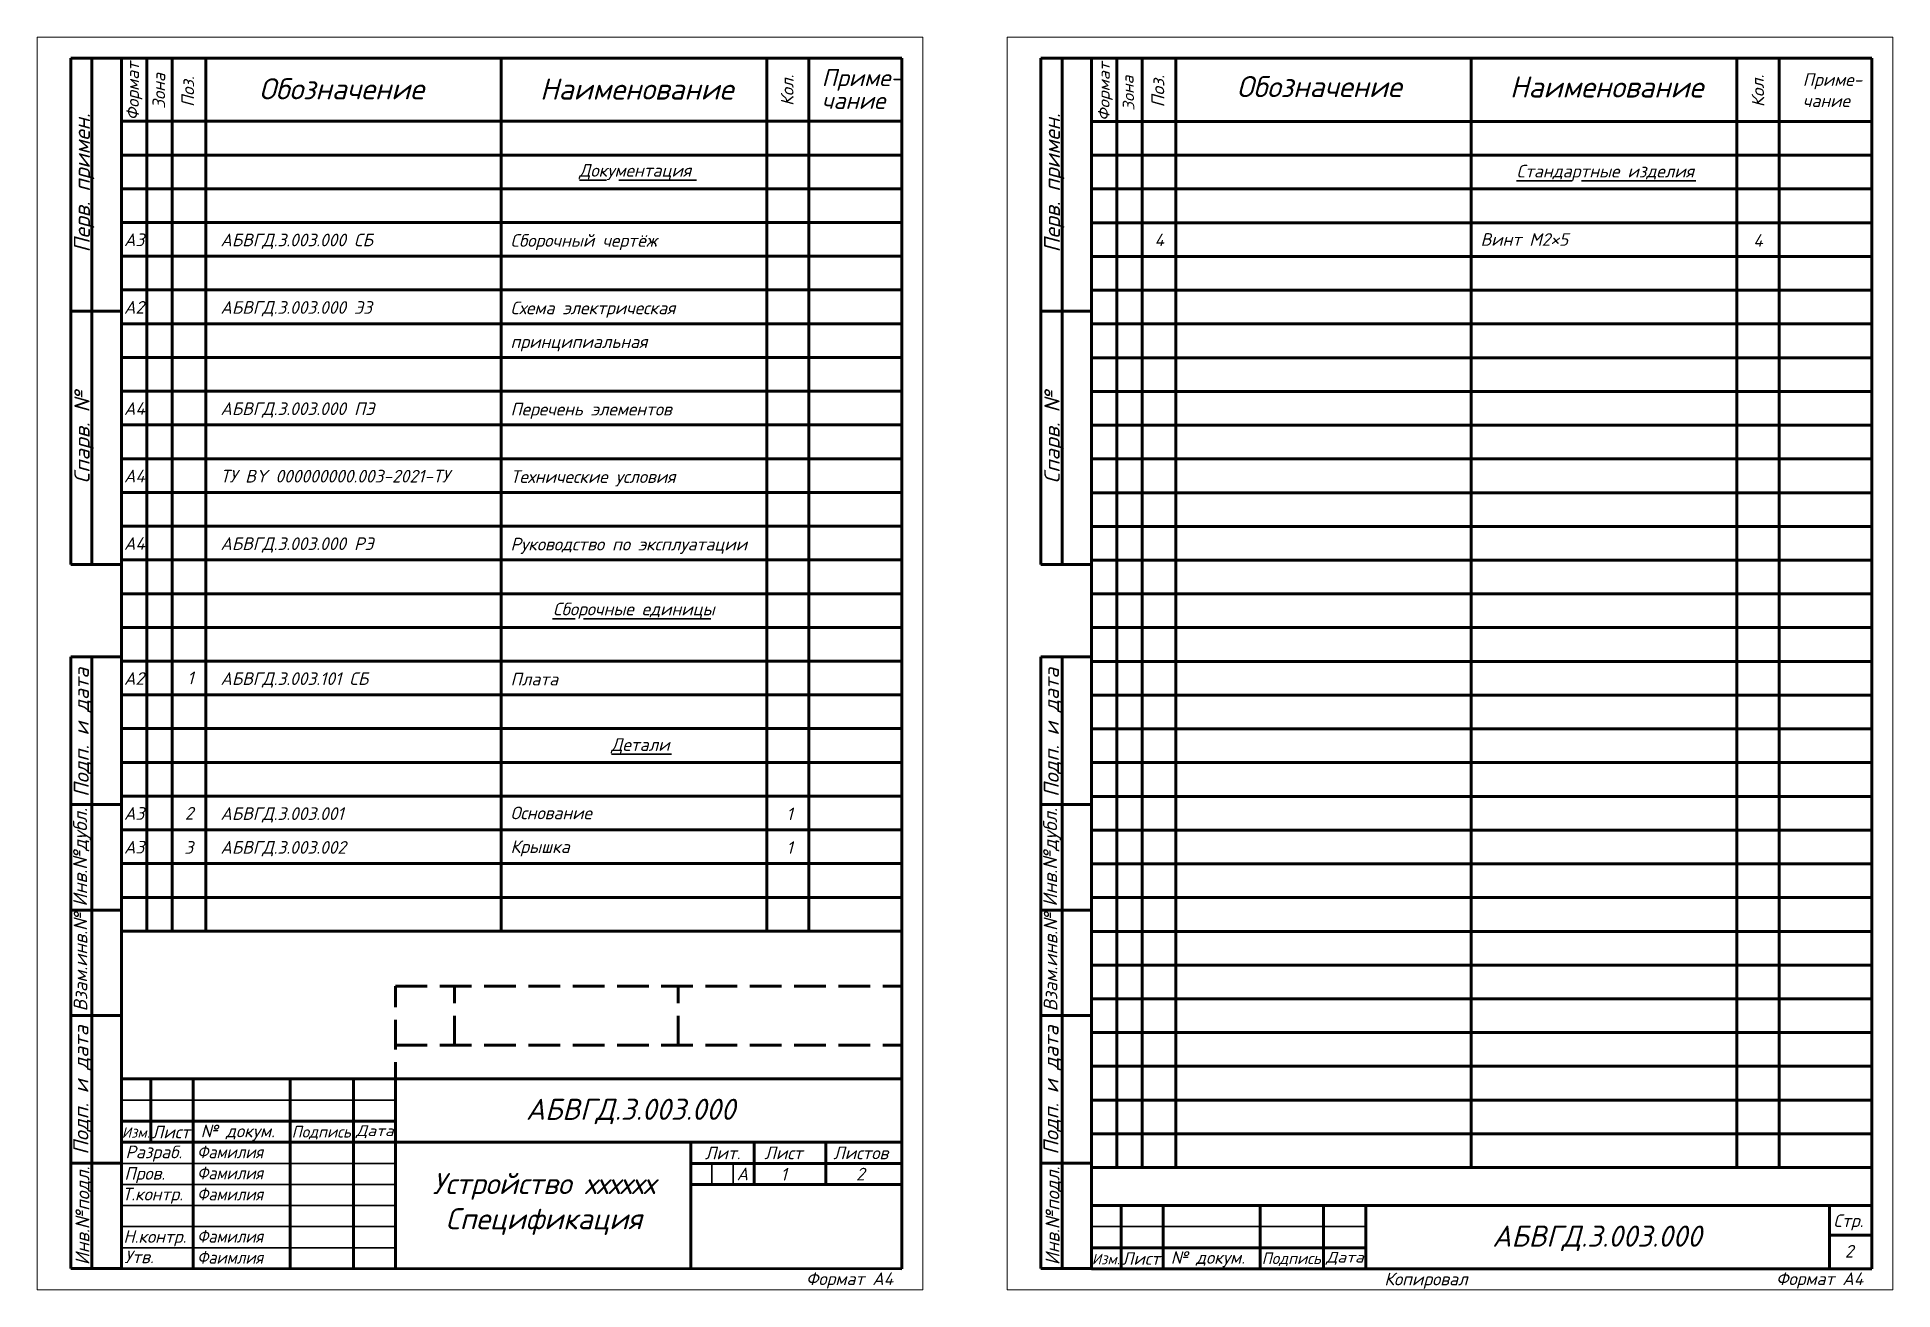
# Model space of a CAD drawing. Header units: millimetres. Extents: x -1 to 4028, y -898 to 1238.
# Drawn here: x 372.6 to 812.6, y 940.6 to 1237.6 of the extents above; entities that cross this region are included whole.
import ezdxf
from ezdxf.enums import TextEntityAlignment as Align

# ---------------------------------------------------------------- set-up
doc = ezdxf.new("R2010")
doc.units = ezdxf.units.MM
for name, color, linetype, lineweight in [('Осн 0.6', 7, 'Continuous', 60), ('Основная (0.3)', 162, 'Continuous', 30), ('Основная (0.6)', 250, 'Continuous', 60), ('Текст', 240, 'Continuous', 30), ('Тонкая (0.2)', 250, 'Continuous', 20)]:
    doc.layers.add(name, color=color, linetype=linetype, lineweight=lineweight)
doc.styles.add('3мм', font='isocpeui.ttf', dxfattribs={"height": 3})
doc.styles.add('5мм', font='isocpeui.ttf', dxfattribs={"height": 5})

msp = doc.modelspace()

# ---------------------------------------------------------------- texts
at = {"layer": 'Текст', "style": '3мм'}
for s, height, rotation, p, p2 in [('Формат', 2.7266, 89.65377, (626.873, 1217.635), (626.957, 1231.565)), ('Зона', 2.7275, 91.68964, (632.795, 1220.125), (632.549, 1228.453)), ('Поз.', 3.0346, 90.2488, (639.895, 1220.888), (639.862, 1228.585)), ('Кол.', 2.9742, 91.42928, (782.173, 1220.961), (781.981, 1228.658)), ('Перв. примен.', 3.78442, 90, (385.149, 1186.52), (385.149, 1219.436)), ('Перв. примен.', 3.78442, 90, (615.149, 1186.52), (615.149, 1219.436)), ('Спарв. №', 3.6444, 90, (385.07, 1131.745), (385.07, 1153.644)), ('Спарв. №', 3.6444, 90, (615.07, 1131.745), (615.07, 1153.644)), ('Подп. и дата ', 3.57193, 90, (384.881, 1057.421), (384.881, 1090.336)), ('Подп. и дата ', 3.57193, 90, (614.881, 1057.421), (614.881, 1090.336)), ('Инв.№дубл.', 3.3201, 90, (384.457, 1031.43), (384.457, 1054.807)), ('Инв.№дубл.', 3.3201, 90, (614.457, 1031.43), (614.457, 1054.807)), ('Взам.инв.№', 3.2013, 90, (384.497, 1006.587), (384.497, 1029.964)), ('Взам.инв.№', 3.2013, 90, (614.497, 1006.587), (614.497, 1029.964)), ('Подп. и дата ', 3.57193, 90, (384.786, 972.609), (384.786, 1005.524)), ('Подп. и дата ', 3.57193, 90, (614.786, 972.609), (614.786, 1005.524)), ('Инв.№подл.', 3.3201, 90, (385.027, 946.43), (385.027, 969.807)), ('Инв.№подл.', 3.3201, 90, (615.027, 946.43), (615.027, 969.807))]:
    msp.add_text(s, height=height, rotation=rotation, dxfattribs=at).set_placement(p, p2, align=Align.ALIGNED)
for s, height, p, p2 in [('Изм.', 2.5198, (392.681, 976.613), (399.332, 976.613)), ('Подпись', 2.7694, (432.961, 976.673), (447.013, 976.673)), ('Дата', 2.5399, (448.194, 977.044), (457.134, 977.044)), ('Изм.', 2.5198, (622.681, 946.613), (629.332, 946.613)), ('Подпись', 2.7694, (662.961, 946.673), (677.013, 946.673)), ('Дата', 2.5399, (678.194, 947.044), (687.134, 947.044))]:
    msp.add_text(s, height=height, dxfattribs=at).set_placement(p, p2, align=Align.ALIGNED)
for s, p in [('Лист', (399.805, 976.501)), ('№ докум.', (411.396, 976.74)), ('Разраб.', (393.561, 971.769)), ('Лит.', (530.944, 971.528)), ('Лист', (545.048, 971.541)), ('Листов', (561.378, 971.543)), ('Пров.', (393.306, 966.682)), ('А', (538.484, 966.549)), ('1', (548.88, 966.473)), ('2', (566.78, 966.521)), ('Т.контр.', (392.798, 961.773)), ('Стр.', (798.518, 955.473)), ('Н.контр.', (393.068, 951.719)), ('2', (801.216, 948.227)), ('Утв.', (393.334, 946.895)), ('Лист', (629.805, 946.501)), ('№ докум.', (641.396, 946.74)), ('Формат А4', (554.898, 941.702)), ('Копировал', (692.032, 941.637)), ('Формат А4', (784.898, 941.702))]:
    msp.add_text(s, height=3, dxfattribs=at).set_placement(p)
at = {"layer": 'Текст', "style": '3мм', "width": 0.9}
for s, p in [('Фамилия', (410.561, 971.769)), ('Фамилия', (410.561, 966.769)), ('Фамилия', (410.561, 961.769)), ('Фамилия', (410.561, 951.769)), ('Фаимлия', (410.561, 946.769))]:
    msp.add_text(s, height=3, dxfattribs=at).set_placement(p)
at = {"layer": 'Текст', "linetype": 'Continuous', "char_height": 3, "width": 13.43202, "attachment_point": 1, "rotation": 90, "style": '3мм'}
for s, insert in [('Формат', (393.763, 1217.823)), ('Зона', (399.98, 1220.55)), ('Поз.', (406.855, 1221.002)), ('Кол.', (548.973, 1221.258))]:
    msp.add_mtext(s, dxfattribs=dict(at, insert=insert))
at = {"layer": 'Текст', "linetype": 'Continuous', "attachment_point": 1}
for s, insert, char_height, width, style in [('Обозначение', (425.23, 1227.811), 5, 56.4652, '5мм'), ('Наименование', (491.838, 1227.753), 5, 56.4652, '5мм'), ('\\pxsm0.8;Приме-\\Pчание\\P\\pxs*;', (558.625, 1229.989), 4.05, 50.92031, '5мм'), ('Документация', (501.104, 1207.478), 3, 104.71349, '3мм'), ('Стандартные изделия', (723.387, 1207.29), 3, 104.71349, '3мм'), ('АБВГД.3.003.000 СБ', (416.083, 1190.972), 3, 56.44323, '3мм'), ('Сборочный чертёж', (484.856, 1190.866), 3, 104.71349, '3мм'), ('4', (637.555, 1191.003), 3, 13.43202, '3мм'), ('Винт М2×5', (714.856, 1191.086), 3, 104.71349, '3мм'), ('4', (779.519, 1190.868), 3, 13.43202, '3мм'), ('АБВГД.3.003.000 Э3', (416.083, 1174.972), 3, 56.44323, '3мм'), ('Схема электрическая ', (484.856, 1174.866), 3, 104.71349, '3мм'), ('принципиальная', (484.856, 1166.866), 3, 104.71349, '3мм'), ('АБВГД.3.003.000 ПЭ', (416.083, 1150.972), 3, 56.44323, '3мм'), ('Перечень элементов', (484.856, 1150.866), 3, 104.71349, '3мм'), ('ТУ BY 000000000.003-2021-ТУ', (416.083, 1134.972), 3, 60.26004, '3мм'), ('Технические условия', (484.856, 1134.866), 3, 104.71349, '3мм'), ('АБВГД.3.003.000 РЭ', (416.083, 1118.972), 3, 56.44323, '3мм'), ('Руководство по эксплуатации', (484.856, 1118.866), 3, 104.71349, '3мм'), ('Сборочные единицы', (494.943, 1103.478), 3, 104.71349, '3мм'), ('1', (408.218, 1087.149), 3, 13.43202, '3мм'), ('АБВГД.3.003.101 СБ', (416.083, 1086.972), 3, 56.44323, '3мм'), ('Плата', (484.856, 1086.866), 3, 104.71349, '3мм'), ('Детали', (508.704, 1071.343), 3, 104.71349, '3мм'), ('2', (407.636, 1055.06), 3, 13.43202, '3мм'), ('АБВГД.3.003.001', (416.083, 1054.972), 3, 56.44323, '3мм'), ('Основание', (484.856, 1055.138), 3, 104.71349, '3мм'), ('1', (550.279, 1054.92), 3, 13.43202, '3мм'), ('3', (407.518, 1046.954), 3, 13.43202, '3мм'), ('АБВГД.3.003.002', (416.083, 1046.972), 3, 56.44323, '3мм'), ('Крышка', (484.856, 1047.138), 3, 104.71349, '3мм'), ('1', (550.279, 1046.92), 3, 13.43202, '3мм'), ('АБВГД.3.003.000', (488.516, 985.877), 5, 77.1158, '5мм'), ('АБВГД.3.003.000 ', (717.644, 955.804), 5, 56.4652, '5мм')]:
    msp.add_mtext(s, dxfattribs=dict(at, insert=insert, char_height=char_height, width=width, style=style))
at = {"layer": 'Текст', "attachment_point": 1}
for s, insert, char_height, width, style in [('Обозначение', (657.034, 1228.332), 5, 56.4652, '5мм'), ('Наименование', (721.788, 1228.25), 5, 56.4652, '5мм'), ('Приме-\\Pчание', (791.243, 1228.996), 3, 18.11815, '3мм'), ('А3', (393.216, 1191.013), 3, 13.43202, '3мм'), ('А2', (393.216, 1175.013), 3, 13.43202, '3мм'), ('А4', (393.216, 1151.013), 3, 13.43202, '3мм'), ('А4', (393.216, 1135.013), 3, 13.43202, '3мм'), ('А4', (393.216, 1119.013), 3, 13.43202, '3мм'), ('А2', (393.216, 1087.013), 3, 13.43202, '3мм'), ('А3', (393.216, 1055.013), 3, 13.43202, '3мм'), ('А3', (393.216, 1047.013), 3, 13.43202, '3мм'), ('\\pxqc;Устройство хххххх\\PСпецификация', (459.242, 968.271), 5, 67.03089, '5мм')]:
    msp.add_mtext(s, dxfattribs=dict(at, insert=insert, char_height=char_height, width=width, style=style))

# ---------------------------------------------------------------- linework, layer by layer
at = {"layer": 'Осн 0.6'}
for p, q in [((398.616, 1217.618), (398.616, 1232.618)), ((404.616, 1217.618), (404.616, 1232.618)), ((412.616, 1217.618), (412.616, 1232.618)), ((482.616, 1217.618), (482.616, 1232.618)), ((545.616, 1217.618), (545.616, 1232.618)), ((555.616, 1217.618), (555.616, 1232.618)), ((392.616, 1217.618), (398.616, 1217.618)), ((398.616, 1217.618), (404.616, 1217.618)), ((398.616, 1217.618), (398.616, 1209.618)), ((404.616, 1217.618), (412.616, 1217.618)), ((404.616, 1217.618), (404.616, 1025.618)), ((412.616, 1217.618), (482.616, 1217.618)), ((412.616, 1217.618), (412.616, 1025.618)), ((482.616, 1217.618), (545.616, 1217.618)), ((482.616, 1217.618), (482.616, 1025.618)), ((545.616, 1217.618), (555.616, 1217.618)), ((545.616, 1217.618), (545.616, 1025.618)), ((555.616, 1217.618), (577.616, 1217.618)), ((555.616, 1217.618), (555.616, 1025.618)), ((392.616, 1209.618), (577.616, 1209.618)), ((398.616, 1209.618), (398.616, 1201.618)), ((392.616, 1201.618), (577.616, 1201.618)), ((398.616, 1201.618), (398.616, 1193.618)), ((392.616, 1193.618), (577.616, 1193.618)), ((398.616, 1193.618), (398.616, 1185.618)), ((392.616, 1185.618), (577.616, 1185.618)), ((398.616, 1185.618), (398.616, 1177.618)), ((392.616, 1177.618), (577.616, 1177.618)), ((398.616, 1177.618), (398.616, 1169.618)), ((392.616, 1169.618), (577.616, 1169.618)), ((398.616, 1169.618), (398.616, 1161.618)), ((392.616, 1161.618), (577.616, 1161.618)), ((398.616, 1161.618), (398.616, 1153.618)), ((392.616, 1153.618), (577.616, 1153.618)), ((398.616, 1153.618), (398.616, 1145.618)), ((392.616, 1145.618), (577.616, 1145.618)), ((398.616, 1145.618), (398.616, 1137.618)), ((392.616, 1137.618), (577.616, 1137.618)), ((398.616, 1137.618), (398.616, 1129.618)), ((392.616, 1129.618), (577.616, 1129.618)), ((398.616, 1129.618), (398.616, 1121.618)), ((392.616, 1121.618), (577.616, 1121.618)), ((398.616, 1121.618), (398.616, 1113.618)), ((392.616, 1113.618), (577.616, 1113.618)), ((398.616, 1113.618), (398.616, 1105.618)), ((392.616, 1105.618), (577.616, 1105.618)), ((398.616, 1105.618), (398.616, 1097.618)), ((392.616, 1097.618), (577.616, 1097.618)), ((398.616, 1097.618), (398.616, 1089.618)), ((392.616, 1089.618), (577.616, 1089.618)), ((398.616, 1089.618), (398.616, 1081.618)), ((392.616, 1081.618), (577.616, 1081.618)), ((398.616, 1081.618), (398.616, 1073.618)), ((392.616, 1073.618), (577.616, 1073.618)), ((398.616, 1073.618), (398.616, 1065.618)), ((392.616, 1065.618), (577.616, 1065.618)), ((398.616, 1065.618), (398.616, 1057.618)), ((392.616, 1057.618), (577.616, 1057.618)), ((398.616, 1057.618), (398.616, 1049.618)), ((392.616, 1049.618), (577.616, 1049.618)), ((398.616, 1049.618), (398.616, 1041.618)), ((392.616, 1041.618), (577.616, 1041.618)), ((398.616, 1041.618), (398.616, 1033.618)), ((392.616, 1033.618), (577.616, 1033.618)), ((398.616, 1033.618), (398.616, 1025.618)), ((392.616, 1025.618), (577.616, 1025.618)), ((457.616, 990.566), (457.616, 945.566)), ((527.616, 965.566), (577.616, 965.566))]:
    msp.add_line(p, q, dxfattribs=at)
at = {"layer": 'Основная (0.3)'}
for p, q in [((501.188, 1203.668), (507.593, 1203.668)), ((510.575, 1203.668), (528.922, 1203.668)), ((723.387, 1203.48), (736.568, 1203.48)), ((738.788, 1203.48), (765.889, 1203.48)), ((494.783, 1099.668), (500.188, 1099.668)), ((502.188, 1099.668), (532.333, 1099.668)), ((508.788, 1067.533), (523.052, 1067.533)), ((392.616, 985.566), (457.616, 985.566)), ((392.616, 970.566), (457.616, 970.566)), ((532.616, 970.566), (532.616, 965.566)), ((537.616, 970.566), (537.616, 965.566)), ((392.616, 965.566), (457.616, 965.566)), ((392.616, 960.566), (457.616, 960.566)), ((392.616, 955.566), (457.616, 955.566)), ((622.616, 955.566), (687.616, 955.566)), ((392.616, 950.566), (457.616, 950.566))]:
    msp.add_line(p, q, dxfattribs=at)
at = {"layer": 'Основная (0.6)'}
for p, q in [((380.616, 1232.566), (380.616, 1172.566)), ((380.616, 1232.566), (392.616, 1232.566)), ((385.616, 1112.566), (385.616, 1232.566)), ((392.616, 945.618), (392.616, 1232.618)), ((392.616, 1000.566), (392.616, 1232.566)), ((392.616, 1232.566), (577.616, 1232.566)), ((392.616, 1232.566), (392.616, 1218.566)), ((392.616, 1232.566), (392.616, 1218.566)), ((577.616, 1000.566), (577.616, 1232.566)), ((610.616, 1232.566), (610.616, 1172.566)), ((610.616, 1232.566), (622.616, 1232.566)), ((615.616, 1112.566), (615.616, 1232.566)), ((622.616, 945.618), (622.616, 1232.618)), ((622.616, 1000.566), (622.616, 1232.566)), ((622.616, 1232.566), (807.616, 1232.566)), ((622.616, 1232.566), (622.616, 1218.566)), ((628.616, 1232.566), (628.616, 1217.566)), ((634.616, 1232.566), (634.616, 1217.566)), ((642.616, 1217.566), (642.616, 1232.566)), ((712.616, 1217.566), (712.616, 1232.566)), ((775.616, 1217.566), (775.616, 1232.566)), ((785.616, 1217.566), (785.616, 1232.566)), ((807.616, 945.566), (807.616, 1232.566)), ((628.616, 1217.566), (622.616, 1217.566)), ((634.616, 1217.566), (628.616, 1217.566)), ((628.616, 1217.566), (628.616, 969.566)), ((634.616, 1217.566), (642.616, 1217.566)), ((634.616, 1217.566), (634.616, 969.566)), ((642.616, 1217.566), (712.616, 1217.566)), ((642.616, 1217.566), (642.616, 1209.566)), ((712.616, 1217.566), (775.616, 1217.566)), ((712.616, 1217.566), (712.616, 969.566)), ((775.616, 1217.566), (785.616, 1217.566)), ((775.616, 1217.566), (775.616, 969.566)), ((785.616, 1217.566), (807.616, 1217.566)), ((785.616, 1217.566), (785.616, 969.566)), ((807.616, 1209.566), (622.616, 1209.566)), ((642.616, 1209.566), (642.616, 1201.566)), ((807.616, 1201.566), (622.616, 1201.566)), ((642.616, 1201.566), (642.616, 1193.566)), ((807.616, 1193.566), (622.616, 1193.566)), ((642.616, 1193.566), (642.616, 1185.566)), ((807.616, 1185.566), (622.616, 1185.566)), ((642.616, 1185.566), (642.616, 1177.566)), ((807.616, 1177.566), (622.616, 1177.566)), ((642.616, 1177.566), (642.616, 1169.566)), ((380.616, 1172.566), (380.616, 1112.566)), ((380.616, 1172.566), (392.616, 1172.566)), ((610.616, 1172.566), (610.616, 1112.566)), ((610.616, 1172.566), (622.616, 1172.566)), ((807.616, 1169.566), (622.616, 1169.566)), ((642.616, 1169.566), (642.616, 1161.566)), ((807.616, 1161.566), (622.616, 1161.566)), ((642.616, 1161.566), (642.616, 1153.566)), ((807.616, 1153.566), (622.616, 1153.566)), ((642.616, 1153.566), (642.616, 1137.566)), ((807.616, 1145.566), (622.616, 1145.566)), ((807.616, 1137.566), (622.616, 1137.566)), ((642.616, 1137.566), (642.616, 1129.566)), ((807.616, 1129.566), (622.616, 1129.566)), ((642.616, 1129.566), (642.616, 1121.566)), ((807.616, 1121.566), (622.616, 1121.566)), ((642.616, 1121.566), (642.616, 1113.566)), ((807.616, 1113.566), (622.616, 1113.566)), ((642.616, 1113.566), (642.616, 1105.566)), ((380.616, 1112.566), (392.616, 1112.566)), ((610.616, 1112.566), (622.616, 1112.566)), ((807.616, 1105.566), (622.616, 1105.566)), ((642.616, 1105.566), (642.616, 1097.566)), ((807.616, 1097.566), (622.616, 1097.566)), ((642.616, 1097.566), (642.616, 1089.566)), ((380.616, 1055.618), (380.616, 1090.618)), ((380.616, 1090.618), (392.616, 1090.618)), ((385.616, 945.618), (385.616, 1090.618)), ((610.616, 1055.618), (610.616, 1090.618)), ((610.616, 1090.618), (622.616, 1090.618)), ((615.616, 945.618), (615.616, 1090.618)), ((807.616, 1089.566), (622.616, 1089.566)), ((642.616, 1089.566), (642.616, 1081.566)), ((807.616, 1081.566), (622.616, 1081.566)), ((642.616, 1081.566), (642.616, 1073.566)), ((807.616, 1073.566), (622.616, 1073.566)), ((642.616, 1073.566), (642.616, 1065.566)), ((807.616, 1065.566), (622.616, 1065.566)), ((642.616, 1065.566), (642.616, 1057.566)), ((807.616, 1057.566), (622.616, 1057.566)), ((642.616, 1057.566), (642.616, 1049.566)), ((380.616, 1030.618), (380.616, 1055.618)), ((380.616, 1055.618), (385.616, 1055.618)), ((385.616, 1055.618), (392.616, 1055.618)), ((610.616, 1030.618), (610.616, 1055.618)), ((610.616, 1055.618), (615.616, 1055.618)), ((615.616, 1055.618), (622.616, 1055.618)), ((807.616, 1049.566), (622.616, 1049.566)), ((642.616, 1049.566), (642.616, 1041.566)), ((807.616, 1041.566), (622.616, 1041.566)), ((642.616, 1041.566), (642.616, 1033.566)), ((380.616, 1005.618), (380.616, 1030.618)), ((380.616, 1030.618), (385.616, 1030.618)), ((385.616, 1030.618), (392.616, 1030.618)), ((610.616, 1005.618), (610.616, 1030.618)), ((610.616, 1030.618), (615.616, 1030.618)), ((615.616, 1030.618), (622.616, 1030.618)), ((807.616, 1033.566), (622.616, 1033.566)), ((642.616, 1033.566), (642.616, 969.566)), ((807.616, 1025.566), (622.616, 1025.566)), ((622.616, 1017.566), (807.616, 1017.566)), ((807.616, 1009.566), (622.616, 1009.566)), ((380.616, 970.618), (380.616, 1005.618)), ((380.616, 1005.618), (385.616, 1005.618)), ((385.616, 1005.618), (392.616, 1005.618)), ((610.616, 970.618), (610.616, 1005.618)), ((610.616, 1005.618), (615.616, 1005.618)), ((615.616, 1005.618), (622.616, 1005.618)), ((392.616, 1000.566), (392.616, 945.618)), ((392.616, 1000.566), (392.616, 945.618)), ((577.616, 945.566), (577.616, 1000.566)), ((577.616, 945.566), (577.616, 1000.566)), ((807.616, 1001.566), (622.616, 1001.566)), ((392.616, 990.566), (577.616, 990.566)), ((399.616, 990.566), (399.616, 975.566)), ((409.616, 990.566), (409.616, 945.566)), ((432.616, 990.566), (432.616, 945.566)), ((447.616, 990.566), (447.616, 945.566)), ((807.616, 993.566), (622.616, 993.566)), ((622.616, 985.566), (807.616, 985.566)), ((392.616, 980.566), (457.616, 980.566)), ((807.616, 977.566), (622.616, 977.566)), ((392.616, 975.566), (457.616, 975.566)), ((457.616, 975.566), (577.616, 975.566)), ((527.616, 975.566), (527.616, 945.566)), ((542.616, 975.566), (542.616, 965.566)), ((559.616, 975.566), (559.616, 965.566)), ((380.616, 945.618), (380.616, 970.618)), ((380.616, 970.618), (385.616, 970.618)), ((385.616, 970.618), (392.616, 970.618)), ((527.616, 970.566), (577.616, 970.566)), ((610.616, 945.618), (610.616, 970.618)), ((610.616, 970.618), (615.616, 970.618)), ((615.616, 970.618), (622.616, 970.618)), ((807.616, 969.566), (622.616, 969.566)), ((629.616, 960.566), (629.616, 945.566)), ((639.616, 960.566), (639.616, 945.566)), ((662.616, 960.566), (662.616, 945.566)), ((677.616, 960.566), (677.616, 945.566)), ((687.616, 960.566), (687.616, 945.566)), ((622.616, 950.566), (687.616, 950.566)), ((385.616, 945.618), (380.616, 945.618)), ((392.616, 945.618), (385.616, 945.618)), ((392.616, 945.618), (577.616, 945.566)), ((615.616, 945.618), (610.616, 945.618)), ((622.616, 945.618), (615.616, 945.618)), ((807.616, 945.566), (622.616, 945.566)), ((622.616, 945.566), (687.616, 945.566))]:
    msp.add_line(p, q, dxfattribs=at)
at = {"layer": 'Основная (0.6)', "linetype": 'Continuous'}
for p, q in [((457.616, 1012.566), (465.116, 1012.566)), ((457.616, 1007.566), (457.616, 1012.566)), ((468.116, 1012.566), (475.616, 1012.566)), ((471.616, 1012.566), (471.616, 1008.566)), ((478.616, 1012.566), (486.116, 1012.566)), ((489.116, 1012.566), (496.616, 1012.566)), ((499.616, 1012.566), (507.116, 1012.566)), ((510.116, 1012.566), (517.616, 1012.566)), ((520.616, 1012.566), (528.116, 1012.566)), ((524.616, 1012.566), (524.616, 1008.566)), ((531.116, 1012.566), (538.616, 1012.566)), ((541.616, 1012.566), (549.116, 1012.566)), ((552.116, 1012.566), (559.616, 1012.566)), ((562.616, 1012.566), (570.116, 1012.566)), ((573.116, 1012.566), (577.616, 1012.566)), ((457.616, 998.566), (457.616, 1004.566)), ((471.616, 1005.566), (471.616, 998.566)), ((524.616, 1005.566), (524.616, 998.566)), ((524.616, 998.566), (524.616, 1001.507)), ((457.616, 998.566), (465.116, 998.566)), ((457.616, 998.566), (457.616, 997.566)), ((457.616, 994.566), (457.616, 990.566)), ((468.116, 998.566), (475.616, 998.566)), ((478.616, 998.566), (486.116, 998.566)), ((489.116, 998.566), (496.616, 998.566)), ((499.616, 998.566), (507.116, 998.566)), ((510.116, 998.566), (517.616, 998.566)), ((520.616, 998.566), (528.116, 998.566)), ((531.116, 998.566), (538.616, 998.566)), ((541.616, 998.566), (549.116, 998.566)), ((552.116, 998.566), (559.616, 998.566)), ((562.616, 998.566), (570.116, 998.566)), ((573.116, 998.566), (577.616, 998.566)), ((622.616, 960.566), (807.616, 960.566)), ((797.616, 960.566), (797.616, 945.566)), ((797.616, 953.566), (807.616, 953.566)), ((622.616, 945.566), (807.616, 945.566)), ((622.616, 945.566), (807.616, 945.566))]:
    msp.add_line(p, q, dxfattribs=at)
at = {"layer": 'Тонкая (0.2)'}
for p, q in [((582.616, 1237.566), (372.616, 1237.566)), ((372.616, 1237.566), (372.616, 940.566)), ((582.616, 940.566), (582.616, 1237.566)), ((812.616, 1237.566), (602.616, 1237.566)), ((602.616, 1237.566), (602.616, 940.566)), ((812.616, 940.566), (812.616, 1237.566)), ((372.616, 940.566), (582.616, 940.566)), ((602.616, 940.566), (812.616, 940.566))]:
    msp.add_line(p, q, dxfattribs=at)

msp.set_redraw_order([(e.dxf.handle, doc.entitydb.next_handle()) for e in msp.query("TEXT MTEXT ATTDEF DIMENSION ARC_DIMENSION")])  # texts and dimensions are drawn at this point

doc.saveas('drawing.dxf')
